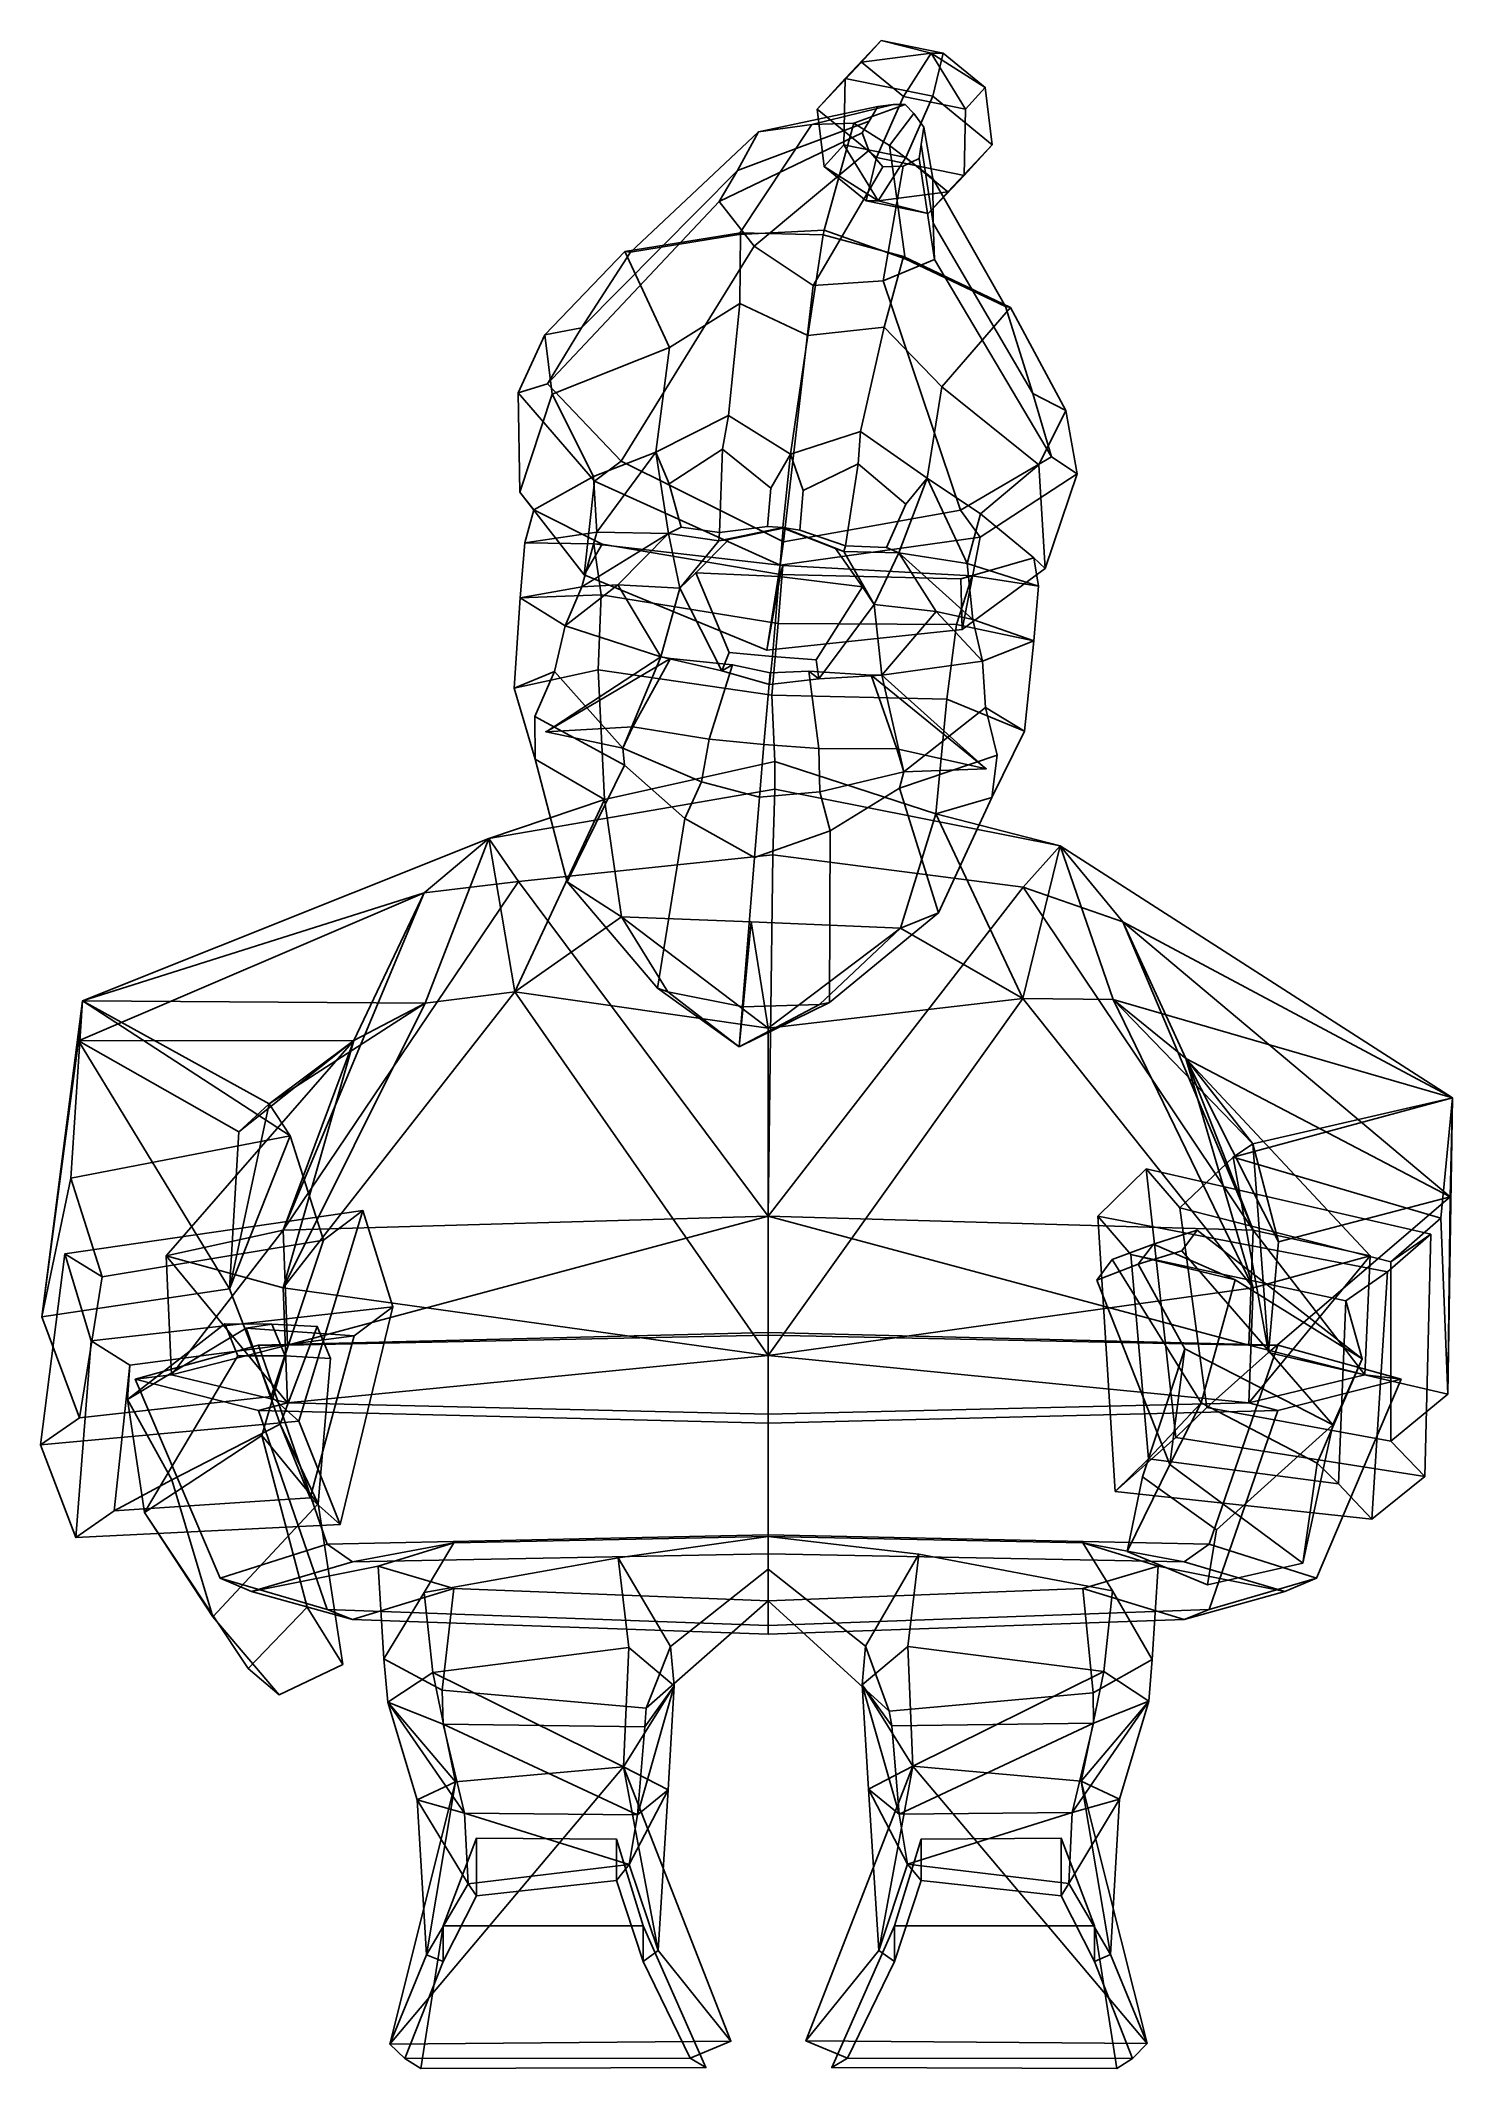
# Model space of a CAD drawing. Extents: x -173 to 159, y -153 to 325.
import ezdxf

# ---------------------------------------------------------------- set-up
doc = ezdxf.new("R2010")
doc.units = 0

msp = doc.modelspace()

# ---------------------------------------------------------------- linework, layer by layer
for p in [(-54.374901, 161.827789, 100.042206), (49.263512, 153.116516, 100.790459)]:
    msp.add_point(p)
for points in [[(9.485497, 308.453705, -40.156384), (19.931868, 319.507477, -35.688831), (24.601395, 324.616058, -48.915962), (16.089233, 315.678345, -58.862446)], [(24.601395, 324.616058, -48.915962), (39.181492, 321.652161, -53.337906), (36.708599, 311.486725, -65.115952), (16.089233, 315.678345, -58.862446)], [(19.931868, 319.507477, -35.688831), (36.337421, 321.630707, -37.501518), (24.601395, 324.616058, -48.915962)], [(29.842419, 311.434967, -26.883587), (36.337421, 321.630707, -37.501518), (19.931868, 319.507477, -35.688831)], [(36.337421, 321.630707, -37.501518), (39.181492, 321.652161, -53.337906), (24.601395, 324.616058, -48.915962)], [(29.842419, 311.434967, -26.883587), (44.422527, 308.471039, -31.305471), (36.337421, 321.630707, -37.501518)], [(36.337421, 321.630707, -37.501518), (49.092056, 313.57962, -44.532604), (39.181492, 321.652161, -53.337906)], [(44.422527, 308.471039, -31.305471), (49.092056, 313.57962, -44.532604), (36.337421, 321.630707, -37.501518)], [(49.092056, 313.57962, -44.532604), (50.724247, 300.070465, -52.663441), (36.708599, 311.486725, -65.115952), (39.181492, 321.652161, -53.337906)], [(23.501158, 297.037445, -27.703903), (29.842419, 311.434967, -26.883587), (19.931868, 319.507477, -35.688831), (9.485497, 308.453705, -40.156384)], [(9.485497, 308.453705, -40.156384), (16.089233, 315.678345, -58.862446), (15.78723, 300.053101, -61.514294), (11.117702, 294.944519, -48.287163)], [(15.78723, 300.053101, -61.514294), (16.089233, 315.678345, -58.862446), (36.708599, 311.486725, -65.115952), (30.367329, 297.089172, -65.936241)], [(23.501158, 297.037445, -27.703903), (44.120514, 292.845795, -33.957378), (44.422527, 308.471039, -31.305471), (29.842419, 311.434967, -26.883587)], [(40.277889, 289.016632, -57.130936), (30.367329, 297.089172, -65.936241), (36.708599, 311.486725, -65.115952), (50.724247, 300.070465, -52.663441)], [(44.120514, 292.845795, -33.957378), (50.724247, 300.070465, -52.663441), (49.092056, 313.57962, -44.532604), (44.422527, 308.471039, -31.305471)], [(23.780613, 309.108612, -36.413643), (21.75695, 305.641235, -38.494282), (-9.302335, 293.990875, 2.536036), (-4.299472, 303.13205, 12.212753)], [(27.441261, 309.585175, -34.924118), (23.780613, 309.108612, -36.413643), (-4.299472, 303.13205, 12.212753), (8.239504, 304.851074, 17.719517)], [(30.248783, 309.560852, -33.934704), (27.441261, 309.585175, -34.924118), (8.239504, 304.851074, 17.719517), (18.090923, 305.172852, 21.135895)], [(23.501158, 297.037445, -27.703903), (9.485497, 308.453705, -40.156384), (11.117702, 294.944519, -48.287163), (21.028255, 286.872009, -39.481918)], [(30.248783, 309.560852, -33.934704), (18.090923, 305.172852, 21.135895), (26.550991, 299.926117, 19.18401), (32.291958, 307.399261, -34.055935)], [(32.291958, 307.399261, -34.055935), (26.550991, 299.926117, 19.18401), (36.705872, 292.103485, 15.492225), (34.642891, 304.213623, -34.469501)], [(-45.985752, 256.915161, 39.862068), (-34.515591, 274.787201, 60.573441), (-4.299472, 303.13205, 12.212753), (-9.302335, 293.990875, 2.536036)], [(-34.515591, 274.787201, 60.573441), (-8.927516, 278.916626, 71.271515), (8.239504, 304.851074, 17.719517), (-4.299472, 303.13205, 12.212753)], [(21.75695, 305.641235, -38.494282), (20.051094, 302.877441, -40.185764), (-13.615255, 286.691833, -5.291801), (-9.302335, 293.990875, 2.536036)], [(20.051094, 302.877441, -40.185764), (21.687801, 298.686737, -41.247814), (-5.357701, 276.201996, -11.946091), (-13.615255, 286.691833, -5.291801)], [(11.143327, 279.988953, 77.818794), (18.090923, 305.172852, 21.135895), (8.239504, 304.851074, 17.719517), (-8.927516, 278.916626, 71.271515)], [(11.143327, 279.988953, 77.818794), (30.236143, 273.23587, 71.75946), (26.550991, 299.926117, 19.18401), (18.090923, 305.172852, 21.135895)], [(34.642891, 304.213623, -34.469501), (36.705872, 292.103485, 15.492225), (36.798279, 281.591919, 6.22301), (33.96896, 300.138031, -36.308563)], [(21.687801, 298.686737, -41.247814), (24.994909, 294.870087, -41.568779), (8.527251, 266.896912, -15.763485), (-5.357701, 276.201996, -11.946091)], [(11.117702, 294.944519, -48.287163), (15.78723, 300.053101, -61.514294), (23.872297, 286.893402, -55.31826)], [(23.872297, 286.893402, -55.31826), (15.78723, 300.053101, -61.514294), (30.367329, 297.089172, -65.936241)], [(23.501158, 297.037445, -27.703903), (21.028255, 286.872009, -39.481918), (35.60836, 283.908051, -43.903805), (44.120514, 292.845795, -33.957378)], [(23.872297, 286.893402, -55.31826), (30.367329, 297.089172, -65.936241), (40.277889, 289.016632, -57.130936)], [(33.498821, 296.817383, -37.778877), (37.150223, 273.038239, -1.231747), (25.020697, 268.031586, -9.516527), (29.73501, 295.060364, -39.807518)], [(53.850002, 261.969635, 61.6744), (36.705872, 292.103485, 15.492225), (26.550991, 299.926117, 19.18401), (30.236143, 273.23587, 71.75946)], [(33.96896, 300.138031, -36.308563), (36.798279, 281.591919, 6.22301), (37.150223, 273.038239, -1.231747), (33.498821, 296.817383, -37.778877)], [(44.120514, 292.845795, -33.957378), (35.60836, 283.908051, -43.903805), (40.277889, 289.016632, -57.130936), (50.724247, 300.070465, -52.663441)], [(-54.002396, 243.744812, 21.41995), (-45.985752, 256.915161, 39.862068), (-9.302335, 293.990875, 2.536036), (-13.615255, 286.691833, -5.291801)], [(29.73501, 295.060364, -39.807518), (25.020697, 268.031586, -9.516527), (8.527251, 266.896912, -15.763485), (24.994909, 294.870087, -41.568779)], [(21.028255, 286.872009, -39.481918), (11.117702, 294.944519, -48.287163), (23.872297, 286.893402, -55.31826)], [(60.272282, 241.502258, 41.185955), (36.798279, 281.591919, 6.22301), (36.705872, 292.103485, 15.492225), (53.850002, 261.969635, 61.6744)], [(-36.659306, 225.571991, 6.597259), (-54.002396, 243.744812, 21.41995), (-13.615255, 286.691833, -5.291801), (-5.357701, 276.201996, -11.946091)], [(21.028255, 286.872009, -39.481918), (23.872297, 286.893402, -55.31826), (35.60836, 283.908051, -43.903805)], [(35.60836, 283.908051, -43.903805), (23.872297, 286.893402, -55.31826), (40.277889, 289.016632, -57.130936)], [(-8.746457, 262.7164, 90.815811), (-8.544295, 279.313446, 76.657158), (-35.819221, 274.911774, 65.890724), (-25.278179, 252.335327, 85.011948)], [(-8.544295, 279.313446, 76.657158), (-8.927516, 278.916626, 71.271515), (-34.515591, 274.787201, 60.573441), (-35.819221, 274.911774, 65.890724)], [(10.921833, 278.871613, 82.588287), (11.143327, 279.988953, 77.818794), (-8.927516, 278.916626, 71.271515), (-8.544295, 279.313446, 76.657158)], [(7.281015, 255.164001, 98.800262), (10.921833, 278.871613, 82.588287), (-8.544295, 279.313446, 76.657158), (-8.746457, 262.7164, 90.815811)], [(7.281015, 255.164001, 98.800262), (25.281883, 257.10788, 91.697975), (29.850145, 273.744263, 77.135521), (10.921833, 278.871613, 82.588287)], [(10.921833, 278.871613, 82.588287), (29.850145, 273.744263, 77.135521), (30.236143, 273.23587, 71.75946), (11.143327, 279.988953, 77.818794)], [(64.664703, 226.531982, 22.898443), (37.150223, 273.038239, -1.231747), (36.798279, 281.591919, 6.22301), (60.272282, 241.502258, 41.185955)], [(-25.278179, 252.335327, 85.011948), (-35.819221, 274.911774, 65.890724), (-54.644569, 255.303528, 42.982529), (-52.938908, 241.339935, 71.767036)], [(-35.819221, 274.911774, 65.890724), (-34.515591, 274.787201, 60.573441), (-45.985752, 256.915161, 39.862068), (-54.644569, 255.303528, 42.982529)], [(1.554684, 206.583649, -7.17245), (-36.659306, 225.571991, 6.597259), (-5.357701, 276.201996, -11.946091), (8.527251, 266.896912, -15.763485)], [(43.240639, 213.982361, 7.592744), (25.020697, 268.031586, -9.516527), (37.150223, 273.038239, -1.231747), (64.664703, 226.531982, 22.898443)], [(25.281883, 257.10788, 91.697975), (38.884472, 243.028442, 85.811371), (55.005154, 261.737549, 67.022316), (29.850145, 273.744263, 77.135521)], [(29.850145, 273.744263, 77.135521), (55.005154, 261.737549, 67.022316), (53.850002, 261.969635, 61.6744), (30.236143, 273.23587, 71.75946)], [(1.554684, 206.583649, -7.17245), (8.527251, 266.896912, -15.763485), (25.020697, 268.031586, -9.516527), (43.240639, 213.982361, 7.592744)], [(-8.746457, 262.7164, 90.815811), (-25.278179, 252.335327, 85.011948), (-28.505424, 227.698242, 91.72226), (-11.427239, 236.308533, 102.001625)], [(7.281015, 255.164001, 98.800262), (-8.746457, 262.7164, 90.815811), (-11.427239, 236.308533, 102.001625), (3.230203, 227.214294, 105.571396)], [(38.884472, 243.028442, 85.811371), (61.73365, 224.706482, 73.195763), (68.037674, 237.50824, 44.511047), (55.005154, 261.737549, 67.022316)], [(55.005154, 261.737549, 67.022316), (68.037674, 237.50824, 44.511047), (60.272282, 241.502258, 41.185955), (53.850002, 261.969635, 61.6744)], [(-54.644569, 255.303528, 42.982529), (-45.985752, 256.915161, 39.862068), (-54.002396, 243.744812, 21.41995), (-60.934429, 241.62088, 21.45396)], [(-52.938908, 241.339935, 71.767036), (-54.644569, 255.303528, 42.982529), (-60.934429, 241.62088, 21.45396), (-60.545975, 218.235992, 42.404713)], [(7.281015, 255.164001, 98.800262), (3.230203, 227.214294, 105.571396), (19.695917, 232.534821, 102.405853), (25.281883, 257.10788, 91.697975)], [(25.281883, 257.10788, 91.697975), (19.695917, 232.534821, 102.405853), (35.432198, 221.548309, 92.250504), (38.884472, 243.028442, 85.811371)], [(-43.154488, 221.917664, 76.293961), (-28.505424, 227.698242, 91.72226), (-25.278179, 252.335327, 85.011948), (-52.938908, 241.339935, 71.767036)], [(-60.934429, 241.62088, 21.45396), (-54.002396, 243.744812, 21.41995), (-36.659306, 225.571991, 6.597259), (-42.919376, 220.857239, 5.729288)], [(-60.545975, 218.235992, 42.404713), (-60.934429, 241.62088, 21.45396), (-42.919376, 220.857239, 5.729288), (-45.423576, 198.805542, 22.611139)], [(-52.938908, 241.339935, 71.767036), (-60.545975, 218.235992, 42.404713), (-57.281174, 214.103119, 41.06036), (-43.154488, 221.917664, 76.293961)], [(47.945599, 213.15506, 77.046616), (61.73365, 224.706482, 73.195763), (38.884472, 243.028442, 85.811371), (35.432198, 221.548309, 92.250504)], [(68.037674, 237.50824, 44.511047), (70.704773, 222.526367, 23.094074), (64.664703, 226.531982, 22.898443), (60.272282, 241.502258, 41.185955)], [(-12.806762, 228.339844, 102.333115), (-11.427239, 236.308533, 102.001625), (-28.505424, 227.698242, 91.72226), (-25.405159, 220.191132, 93.181328)], [(-12.806762, 228.339844, 102.333115), (-1.405676, 219.149841, 104.754501), (3.230203, 227.214294, 105.571396), (-11.427239, 236.308533, 102.001625)], [(61.73365, 224.706482, 73.195763), (63.177998, 200.289612, 43.946205), (70.704773, 222.526367, 23.094074), (68.037674, 237.50824, 44.511047)], [(19.138714, 224.942383, 102.423149), (19.695917, 232.534821, 102.405853), (3.230203, 227.214294, 105.571396), (6.200613, 218.645172, 104.978828)], [(19.138714, 224.942383, 102.423149), (30.380831, 215.407288, 91.079521), (35.432198, 221.548309, 92.250504), (19.695917, 232.534821, 102.405853)], [(-42.444641, 208.785828, 78.103951), (-28.505424, 227.698242, 91.72226), (-43.154488, 221.917664, 76.293961)], [(-42.919376, 220.857239, 5.729288), (-36.659306, 225.571991, 6.597259), (1.554684, 206.583649, -7.17245), (0.777785, 201.081055, -8.878839)], [(-25.510201, 208.504333, 98.094666), (-28.505424, 227.698242, 91.72226), (-42.444641, 208.785828, 78.103951)], [(-22.528034, 210.008423, 96.960442), (-25.405159, 220.191132, 93.181328), (-28.505424, 227.698242, 91.72226), (-25.510201, 208.504333, 98.094666)], [(-13.549285, 208.755066, 102.179077), (-12.806762, 228.339844, 102.333115), (-25.405159, 220.191132, 93.181328), (-22.528034, 210.008423, 96.960442)], [(-1.405676, 219.149841, 104.754501), (-12.806762, 228.339844, 102.333115), (-13.549285, 208.755066, 102.179077), (-2.172122, 210.17041, 106.373093)], [(-2.172122, 210.17041, 106.373093), (1.379443, 209.898743, 109.612625), (3.230203, 227.214294, 105.571396), (-1.405676, 219.149841, 104.754501)], [(5.401605, 209.298157, 106.827766), (6.200613, 218.645172, 104.978828), (3.230203, 227.214294, 105.571396), (1.379443, 209.898743, 109.612625)], [(6.200613, 218.645172, 104.978828), (5.401605, 209.298157, 106.827766), (16.194624, 205.588745, 101.818512), (19.138714, 224.942383, 102.423149)], [(16.194624, 205.588745, 101.818512), (25.806831, 205.238647, 95.538712), (30.380831, 215.407288, 91.079521), (19.138714, 224.942383, 102.423149)], [(70.704773, 222.526367, 23.094074), (47.922657, 207.68045, 6.861103), (43.240639, 213.982361, 7.592744), (64.664703, 226.531982, 22.898443)], [(61.73365, 224.706482, 73.195763), (47.945599, 213.15506, 77.046616), (60.553616, 202.769043, 42.033897), (63.177998, 200.289612, 43.946205)], [(-43.154488, 221.917664, 76.293961), (-57.281174, 214.103119, 41.06036), (-59.363968, 206.294495, 41.990829), (-42.444641, 208.785828, 78.103951)], [(-45.423576, 198.805542, 22.611139), (-42.919376, 220.857239, 5.729288), (0.777785, 201.081055, -8.878839), (-2.331545, 181.011658, 7.031627)], [(25.806831, 205.238647, 95.538712), (28.690361, 203.948517, 98.485985), (35.432198, 221.548309, 92.250504), (30.380831, 215.407288, 91.079521)], [(28.690361, 203.948517, 98.485985), (44.850101, 201.448303, 78.7342), (35.432198, 221.548309, 92.250504)], [(44.850101, 201.448303, 78.7342), (47.945599, 213.15506, 77.046616), (35.432198, 221.548309, 92.250504)], [(63.177998, 200.289612, 43.946205), (43.646481, 185.885803, 23.720877), (47.922657, 207.68045, 6.861103), (70.704773, 222.526367, 23.094074)], [(-60.545975, 218.235992, 42.404713), (-45.423576, 198.805542, 22.611139), (-41.118465, 205.971466, 16.17), (-57.281174, 214.103119, 41.06036)], [(-59.363968, 206.294495, 41.990829), (-57.281174, 214.103119, 41.06036), (-41.118465, 205.971466, 16.17), (-43.128983, 206.059387, 12.111691)], [(-13.549285, 208.755066, 102.179077), (-13.700364, 206.768921, 104.553589), (1.379443, 209.898743, 109.612625), (-2.172122, 210.17041, 106.373093)], [(47.922657, 207.68045, 6.861103), (0.777785, 201.081055, -8.878839), (1.554684, 206.583649, -7.17245), (43.240639, 213.982361, 7.592744)], [(47.945599, 213.15506, 77.046616), (44.850101, 201.448303, 78.7342), (61.632214, 196.124207, 42.864399), (60.553616, 202.769043, 42.033897)], [(-42.444641, 208.785828, 78.103951), (-59.363968, 206.294495, 41.990829), (-60.494823, 193.383789, 45.286743), (-45.978951, 195.972473, 79.052811)], [(-60.494823, 193.383789, 45.286743), (-59.363968, 206.294495, 41.990829), (-43.128983, 206.059387, 12.111691), (-41.377239, 194.0896, 11.650637)], [(-45.978951, 195.972473, 79.052811), (-25.510201, 208.504333, 98.094666), (-42.444641, 208.785828, 78.103951)], [(-37.424267, 196.424042, 102.320549), (-25.510201, 208.504333, 98.094666), (-45.978951, 195.972473, 79.052811)], [(-45.423576, 198.805542, 22.611139), (-2.331545, 181.011658, 7.031627), (0.853563, 198.877075, -0.012152), (-41.118465, 205.971466, 16.17)], [(-43.128983, 206.059387, 12.111691), (-41.118465, 205.971466, 16.17), (0.853563, 198.877075, -0.012152), (1.437195, 200.948883, -2.582507)], [(-41.377239, 194.0896, 11.650637), (-43.128983, 206.059387, 12.111691), (1.437195, 200.948883, -2.582507), (0.270686, 187.297424, 0.05475)], [(-37.424267, 196.424042, 102.320549), (-22.831409, 195.610474, 105.436035), (-25.510201, 208.504333, 98.094666)], [(-13.549285, 208.755066, 102.179077), (-22.528034, 210.008423, 96.960442), (-25.510201, 208.504333, 98.094666), (-13.700364, 206.768921, 104.553589)], [(-22.831409, 195.610474, 105.436035), (-13.700364, 206.768921, 104.553589), (-25.510201, 208.504333, 98.094666)], [(-19.117773, 199.271576, 122.642532), (-11.346527, 207.079163, 120.770164), (-13.700364, 206.768921, 104.553589), (-22.831409, 195.610474, 105.436035)], [(0.526974, 198.353943, 129.194321), (1.520367, 209.732361, 124.071732), (-11.346527, 207.079163, 120.770164), (-19.117773, 199.271576, 122.642532)], [(1.520367, 209.732361, 124.071732), (1.379443, 209.898743, 109.612625), (-13.700364, 206.768921, 104.553589), (-11.346527, 207.079163, 120.770164)], [(43.646481, 185.885803, 23.720877), (-2.331545, 181.011658, 7.031627), (0.777785, 201.081055, -8.878839), (47.922657, 207.68045, 6.861103)], [(0.526974, 198.353943, 129.194321), (20.141171, 195.97168, 122.92598), (13.809855, 204.96463, 120.95179), (1.520367, 209.732361, 124.071732)], [(1.520367, 209.732361, 124.071732), (13.809855, 204.96463, 120.95179), (15.796213, 204.289612, 104.766548), (1.379443, 209.898743, 109.612625)], [(16.194624, 205.588745, 101.818512), (5.401605, 209.298157, 106.827766), (1.379443, 209.898743, 109.612625), (15.796213, 204.289612, 104.766548)], [(16.194624, 205.588745, 101.818512), (15.796213, 204.289612, 104.766548), (28.690361, 203.948517, 98.485985), (25.806831, 205.238647, 95.538712)], [(42.297466, 187.056396, 12.254753), (0.270686, 187.297424, 0.05475), (1.437195, 200.948883, -2.582507), (46.015842, 198.566345, 12.755301)], [(46.015842, 198.566345, 12.755301), (1.437195, 200.948883, -2.582507), (0.853563, 198.877075, -0.012152), (43.301067, 197.851471, 16.867464)], [(20.141171, 195.97168, 122.92598), (22.922968, 191.764587, 105.766373), (15.796213, 204.289612, 104.766548), (13.809855, 204.96463, 120.95179)], [(22.922968, 191.764587, 105.766373), (28.690361, 203.948517, 98.485985), (15.796213, 204.289612, 104.766548)], [(37.490044, 190.127136, 102.861412), (28.690361, 203.948517, 98.485985), (22.922968, 191.764587, 105.766373)], [(37.490044, 190.127136, 102.861412), (46.182053, 188.225952, 79.718193), (28.690361, 203.948517, 98.485985)], [(46.182053, 188.225952, 79.718193), (44.850101, 201.448303, 78.7342), (28.690361, 203.948517, 98.485985)], [(63.177998, 200.289612, 43.946205), (60.553616, 202.769043, 42.033897), (43.301067, 197.851471, 16.867464), (43.646481, 185.885803, 23.720877)], [(61.632214, 196.124207, 42.864399), (46.015842, 198.566345, 12.755301), (43.301067, 197.851471, 16.867464), (60.553616, 202.769043, 42.033897)], [(44.850101, 201.448303, 78.7342), (46.182053, 188.225952, 79.718193), (60.544769, 183.209839, 46.160629), (61.632214, 196.124207, 42.864399)], [(-45.978951, 195.972473, 79.052811), (-60.494823, 193.383789, 45.286743), (-49.834759, 186.726807, 79.288139)], [(-49.834759, 186.726807, 79.288139), (-37.424267, 196.424042, 102.320549), (-45.978951, 195.972473, 79.052811)], [(-27.297697, 179.494751, 100.645767), (-37.424267, 196.424042, 102.320549), (-49.834759, 186.726807, 79.288139)], [(-27.297697, 179.494751, 100.645767), (-22.831409, 195.610474, 105.436035), (-37.424267, 196.424042, 102.320549)], [(-11.218796, 180.44812, 119.405869), (-19.117773, 199.271576, 122.642532), (-22.831409, 195.610474, 105.436035), (-12.942622, 176.173309, 106.855934)], [(-1.024129, 179.517395, 124.7351), (0.526974, 198.353943, 129.194321), (-19.117773, 199.271576, 122.642532), (-11.218796, 180.44812, 119.405869)], [(43.646481, 185.885803, 23.720877), (43.301067, 197.851471, 16.867464), (0.853563, 198.877075, -0.012152), (-2.331545, 181.011658, 7.031627)], [(-1.024129, 179.517395, 124.7351), (9.258213, 178.726929, 119.553711), (20.141171, 195.97168, 122.92598), (0.526974, 198.353943, 129.194321)], [(9.258213, 178.726929, 119.553711), (9.909122, 174.252502, 107.02092), (22.922968, 191.764587, 105.766373), (20.141171, 195.97168, 122.92598)], [(60.544769, 183.209839, 46.160629), (42.297466, 187.056396, 12.254753), (46.015842, 198.566345, 12.755301), (61.632214, 196.124207, 42.864399)], [(-61.871983, 172.064697, 48.485641), (-60.494823, 193.383789, 45.286743), (-41.377239, 194.0896, 11.650637), (-42.099468, 176.414063, 16.090431)], [(-52.353645, 176.02533, 80.386696), (-49.834759, 186.726807, 79.288139), (-60.494823, 193.383789, 45.286743), (-61.871983, 172.064697, 48.485641)], [(-42.099468, 176.414063, 16.090431), (-41.377239, 194.0896, 11.650637), (0.270686, 187.297424, 0.05475), (-1.188693, 170.441467, 5.950058)], [(-12.942622, 176.173309, 106.855934), (-22.831409, 195.610474, 105.436035), (-27.297697, 179.494751, 100.645767)], [(9.909122, 174.252502, 107.02092), (24.704763, 175.123718, 101.021217), (22.922968, 191.764587, 105.766373)], [(24.704763, 175.123718, 101.021217), (37.490044, 190.127136, 102.861412), (22.922968, 191.764587, 105.766373)], [(-52.353645, 176.02533, 80.386696), (-36.299419, 157.968353, 108.827347), (-27.297697, 179.494751, 100.645767), (-49.834759, 186.726807, 79.288139)], [(39.995415, 169.513641, 16.683142), (-1.188693, 170.441467, 5.950058), (0.270686, 187.297424, 0.05475), (42.297466, 187.056396, 12.254753)], [(24.704763, 175.123718, 101.021217), (48.436687, 178.466644, 79.997643), (37.490044, 190.127136, 102.861412)], [(48.436687, 178.466644, 79.997643), (46.182053, 188.225952, 79.718193), (37.490044, 190.127136, 102.861412)], [(58.297997, 161.963867, 49.353245), (39.995415, 169.513641, 16.683142), (42.297466, 187.056396, 12.254753), (60.544769, 183.209839, 46.160629)], [(46.182053, 188.225952, 79.718193), (48.436687, 178.466644, 79.997643), (60.544769, 183.209839, 46.160629)], [(49.11792, 167.496185, 81.119301), (58.297997, 161.963867, 49.353245), (60.544769, 183.209839, 46.160629), (48.436687, 178.466644, 79.997643)], [(-25.059309, 179.08429, 114.732796), (-27.297697, 179.494751, 100.645767), (-54.374901, 161.827789, 100.042206)], [(-54.374901, 161.827789, 100.042206), (-27.297697, 179.494751, 100.645767), (-36.299419, 157.968353, 108.827347)], [(-33.943253, 162.98938, 118.518089), (-25.059309, 179.08429, 114.732796), (-54.374901, 161.827789, 100.042206)], [(-10.436012, 177.602936, 114.977577), (-25.059309, 179.08429, 114.732796), (-33.943253, 162.98938, 118.518089), (-15.978317, 160.03009, 127.471756)], [(-25.059309, 179.08429, 114.732796), (-10.436012, 177.602936, 114.977577), (-12.942622, 176.173309, 106.855934), (-27.297697, 179.494751, 100.645767)], [(-15.978317, 160.03009, 127.471756), (-3.05042, 158.798523, 128.263763), (-1.556813, 175.677979, 117.901611), (-10.436012, 177.602936, 114.977577)], [(-1.024129, 179.517395, 124.7351), (-11.218796, 180.44812, 119.405869), (-12.942622, 176.173309, 106.855934), (-1.75107, 172.952209, 113.073891)], [(-1.556813, 175.677979, 117.901611), (-1.75107, 172.952209, 113.073891), (-12.942622, 176.173309, 106.855934), (-10.436012, 177.602936, 114.977577)], [(-1.024129, 179.517395, 124.7351), (-1.75107, 172.952209, 113.073891), (9.909122, 174.252502, 107.02092), (9.258213, 178.726929, 119.553711)], [(49.11792, 167.496185, 81.119301), (48.436687, 178.466644, 79.997643), (24.704763, 175.123718, 101.021217), (29.868738, 152.406616, 109.305069)], [(-56.962307, 155.394165, 54.04179), (-61.871983, 172.064697, 48.485641), (-42.099468, 176.414063, 16.090431), (-40.573055, 145.874939, 27.902067)], [(-56.962307, 155.394165, 54.04179), (-57.010105, 165.431396, 84.478607), (-52.353645, 176.02533, 80.386696), (-61.871983, 172.064697, 48.485641)], [(-52.353645, 176.02533, 80.386696), (-57.010105, 165.431396, 84.478607), (-35.889503, 153.941406, 100.128876), (-36.299419, 157.968353, 108.827347)], [(-40.573055, 145.874939, 27.902067), (-42.099468, 176.414063, 16.090431), (-1.188693, 170.441467, 5.950058), (-0.479152, 154.797852, 5.160628)], [(9.911687, 157.853943, 127.658676), (7.56013, 176.090271, 115.107506), (-1.556813, 175.677979, 117.901611), (-3.05042, 158.798523, 128.263763)], [(-1.556813, 175.677979, 117.901611), (7.56013, 176.090271, 115.107506), (9.909122, 174.252502, 107.02092), (-1.75107, 172.952209, 113.073891)], [(7.56013, 176.090271, 115.107506), (9.911687, 157.853943, 127.658676), (28.24505, 157.762207, 118.967072), (22.227524, 175.109619, 115.074196)], [(22.227524, 175.109619, 115.074196), (24.704763, 175.123718, 101.021217), (9.909122, 174.252502, 107.02092), (7.56013, 176.090271, 115.107506)], [(22.227524, 175.109619, 115.074196), (49.263512, 153.116516, 100.790459), (24.704763, 175.123718, 101.021217)], [(28.24505, 157.762207, 118.967072), (49.263512, 153.116516, 100.790459), (22.227524, 175.109619, 115.074196)], [(49.263512, 153.116516, 100.790459), (29.868738, 152.406616, 109.305069), (24.704763, 175.123718, 101.021217)], [(37.406498, 142.48056, 28.44092), (-0.479152, 154.797852, 5.160628), (-1.188693, 170.441467, 5.950058), (39.995415, 169.513641, 16.683142)], [(49.11792, 167.496185, 81.119301), (29.868738, 152.406616, 109.305069), (28.917149, 148.49411, 100.596771), (51.881554, 156.278564, 85.264786)], [(50.595383, 146.353455, 54.818336), (37.406498, 142.48056, 28.44092), (39.995415, 169.513641, 16.683142), (58.297997, 161.963867, 49.353245)], [(50.595383, 146.353455, 54.818336), (58.297997, 161.963867, 49.353245), (49.11792, 167.496185, 81.119301), (51.881554, 156.278564, 85.264786)], [(-35.889503, 153.941406, 100.128876), (-57.010105, 165.431396, 84.478607), (-56.962307, 155.394165, 54.04179), (-49.412239, 126.484711, 72.57827)], [(-36.299419, 157.968353, 108.827347), (-33.943253, 162.98938, 118.518089), (-54.374901, 161.827789, 100.042206)], [(-15.978317, 160.03009, 127.471756), (-33.943253, 162.98938, 118.518089), (-36.299419, 157.968353, 108.827347), (-17.758127, 150.034119, 118.388252)], [(-21.698481, 141.390259, 121.186104), (-17.758127, 150.034119, 118.388252), (-36.299419, 157.968353, 108.827347), (-35.889503, 153.941406, 100.128876)], [(-3.05042, 158.798523, 128.263763), (-15.978317, 160.03009, 127.471756), (-17.758127, 150.034119, 118.388252), (-4.064447, 146.384949, 124.193214)], [(-3.05042, 158.798523, 128.263763), (-4.064447, 146.384949, 124.193214), (10.128041, 147.690186, 118.589584), (9.911687, 157.853943, 127.658676)], [(9.911687, 157.853943, 127.658676), (10.128041, 147.690186, 118.589584), (29.868738, 152.406616, 109.305069), (28.24505, 157.762207, 118.967072)], [(29.868738, 152.406616, 109.305069), (49.263512, 153.116516, 100.790459), (28.24505, 157.762207, 118.967072)], [(-0.51746, 148.316406, -4.831187), (-67.874657, 136.680725, -2.282494), (-40.573055, 145.874939, 27.902067), (-0.479152, 154.797852, 5.160628)], [(-49.412239, 126.484711, 72.57827), (-56.962307, 155.394165, 54.04179), (-40.573055, 145.874939, 27.902067), (-36.59679, 118.245819, 58.109665)], [(-28.14958, 101.416626, 106.600311), (-21.698481, 141.390259, 121.186104), (-35.889503, 153.941406, 100.128876), (-49.412239, 126.484711, 72.57827)], [(-0.479152, 154.797852, 5.160628), (37.406498, 142.48056, 28.44092), (66.701088, 134.944458, -2.75842), (-0.51746, 148.316406, -4.831187)], [(28.917149, 148.49411, 100.596771), (38.060665, 119.132202, 73.209808), (50.595383, 146.353455, 54.818336), (51.881554, 156.278564, 85.264786)], [(-0.51746, 148.316406, -4.831187), (-0.971125, 132.82666, -54.743366), (-60.891792, 126.503113, -47.154255), (-67.874657, 136.680725, -2.282494)], [(-5.285933, 132.211151, 128.364197), (-4.064447, 146.384949, 124.193214), (-17.758127, 150.034119, 118.388252), (-21.698481, 141.390259, 121.186104)], [(-0.51746, 148.316406, -4.831187), (66.701088, 134.944458, -2.75842), (57.985771, 125.220276, -46.951733), (-0.971125, 132.82666, -54.743366)], [(12.529744, 138.513245, 121.433228), (28.917149, 148.49411, 100.596771), (29.868738, 152.406616, 109.305069), (10.128041, 147.690186, 118.589584)], [(12.426349, 98.006027, 106.893265), (38.060665, 119.132202, 73.209808), (28.917149, 148.49411, 100.596771), (12.529744, 138.513245, 121.433228)], [(-67.874657, 136.680725, -2.282494), (-61.684658, 100.539185, 52.886448), (-40.573055, 145.874939, 27.902067)], [(-61.684658, 100.539185, 52.886448), (-36.59679, 118.245819, 58.109665), (-40.573055, 145.874939, 27.902067)], [(-5.285933, 132.211151, 128.364197), (12.529744, 138.513245, 121.433228), (10.128041, 147.690186, 118.589584), (-4.064447, 146.384949, 124.193214)], [(38.060665, 119.132202, 73.209808), (29.119768, 115.587799, 58.337975), (37.406498, 142.48056, 28.44092), (50.595383, 146.353455, 54.818336)], [(-8.913876, 87.561676, 111.04425), (-5.285933, 132.211151, 128.364197), (-21.698481, 141.390259, 121.186104), (-28.14958, 101.416626, 106.600311)], [(57.93222, 98.975342, 52.936092), (37.406498, 142.48056, 28.44092), (29.119768, 115.587799, 58.337975)], [(66.701088, 134.944458, -2.75842), (37.406498, 142.48056, 28.44092), (57.93222, 98.975342, 52.936092)], [(-82.862328, 97.877625, 31.586336), (-67.874657, 136.680725, -2.282494), (-163.566162, 98.423904, -27.519133)], [(-83.110542, 123.89917, -37.713314), (-163.566162, 98.423904, -27.519133), (-67.874657, 136.680725, -2.282494)], [(-83.110542, 123.89917, -37.713314), (-67.874657, 136.680725, -2.282494), (-60.891792, 126.503113, -47.154255)], [(-82.862328, 97.877625, 31.586336), (-61.684658, 100.539185, 52.886448), (-67.874657, 136.680725, -2.282494)], [(-8.913876, 87.561676, 111.04425), (12.426349, 98.006027, 106.893265), (12.529744, 138.513245, 121.433228), (-5.285933, 132.211151, 128.364197)], [(79.186371, 98.763763, 36.363789), (66.701088, 134.944458, -2.75842), (57.93222, 98.975342, 52.936092)], [(81.497581, 117.003143, -37.881752), (57.985771, 125.220276, -46.951733), (66.701088, 134.944458, -2.75842)], [(79.186371, 98.763763, 36.363789), (159.125565, 75.62236, -10.046842), (66.701088, 134.944458, -2.75842)], [(81.497581, 117.003143, -37.881752), (66.701088, 134.944458, -2.75842), (159.125565, 75.62236, -10.046842)], [(-2.041233, 47.749771, -106.168182), (-60.891792, 126.503113, -47.154255), (-0.971125, 132.82666, -54.743366)], [(-2.041233, 47.749771, -106.168182), (-0.971125, 132.82666, -54.743366), (57.985771, 125.220276, -46.951733)], [(-116.303307, 44.433853, -70.507957), (-60.891792, 126.503113, -47.154255), (-2.041233, 47.749771, -106.168182)], [(-116.303307, 44.433853, -70.507957), (-83.110542, 123.89917, -37.713314), (-60.891792, 126.503113, -47.154255)], [(-28.14958, 101.416626, 106.600311), (-49.412239, 126.484711, 72.57827), (-36.59679, 118.245819, 58.109665), (-25.681002, 100.540039, 90.71035)], [(112.22084, 44.433853, -70.507957), (-2.041233, 47.749771, -106.168182), (57.985771, 125.220276, -46.951733)], [(112.22084, 44.433853, -70.507957), (57.985771, 125.220276, -46.951733), (81.497581, 117.003143, -37.881752)], [(-83.110542, 123.89917, -37.713314), (-164.522049, 88.976242, -69.988075), (-163.566162, 98.423904, -27.519133)], [(-99.6101, 89.085449, -12.913767), (-164.522049, 88.976242, -69.988075), (-83.110542, 123.89917, -37.713314)], [(-116.303307, 44.433853, -70.507957), (-99.6101, 89.085449, -12.913767), (-83.110542, 123.89917, -37.713314)], [(-2.04123, 92.033386, 59.712524), (-36.59679, 118.245819, 58.109665), (-61.684658, 100.539185, 52.886448)], [(-25.681002, 100.540039, 90.71035), (-36.59679, 118.245819, 58.109665), (-6.088271, 117.072876, 63.251595), (-7.940793, 97.047302, 86.698463)], [(-6.088271, 117.072876, 63.251595), (-36.59679, 118.245819, 58.109665), (-2.04123, 92.033386, 59.712524)], [(10.074162, 97.534653, 90.968498), (-7.940793, 97.047302, 86.698463), (-6.088271, 117.072876, 63.251595), (29.119768, 115.587799, 58.337975)], [(-6.088271, 117.072876, 63.251595), (-2.04123, 92.033386, 59.712524), (29.119768, 115.587799, 58.337975)], [(-2.04123, 92.033386, 59.712524), (57.93222, 98.975342, 52.936092), (29.119768, 115.587799, 58.337975)], [(12.426349, 98.006027, 106.893265), (10.074162, 97.534653, 90.968498), (29.119768, 115.587799, 58.337975), (38.060665, 119.132202, 73.209808)], [(112.22084, 44.433853, -70.507957), (81.497581, 117.003143, -37.881752), (96.321983, 84.888458, -8.427807)], [(81.497581, 117.003143, -37.881752), (159.125565, 75.62236, -10.046842), (158.574982, 52.2686, -46.656448)], [(96.321983, 84.888458, -8.427807), (81.497581, 117.003143, -37.881752), (158.574982, 52.2686, -46.656448)], [(-2.041231, 14.86673, 122.515053), (-61.684658, 100.539185, 52.886448), (-116.303299, 30.869064, 89.421371)], [(-116.303299, 30.869064, 89.421371), (-61.684658, 100.539185, 52.886448), (-82.862328, 97.877625, 31.586336)], [(-2.041231, 14.86673, 122.515053), (-2.04123, 92.033386, 59.712524), (-61.684658, 100.539185, 52.886448)], [(-8.913876, 87.561676, 111.04425), (-28.14958, 101.416626, 106.600311), (-25.681002, 100.540039, 90.71035)], [(-8.913876, 87.561676, 111.04425), (-25.681002, 100.540039, 90.71035), (-7.940793, 97.047302, 86.698463)], [(-173.145981, 24.038544, -23.068949), (-166.290298, 56.677856, 5.486877), (-163.566162, 98.423904, -27.519133)], [(-173.145981, 24.038544, -23.068949), (-163.566162, 98.423904, -27.519133), (-164.522049, 88.976242, -69.988075)], [(-114.636528, 66.623718, -2.014603), (-163.566162, 98.423904, -27.519133), (-166.290298, 56.677856, 5.486877)], [(-82.862328, 97.877625, 31.586336), (-163.566162, 98.423904, -27.519133), (-119.566772, 74.151733, -11.122937)], [(-114.636528, 66.623718, -2.014603), (-119.566772, 74.151733, -11.122937), (-163.566162, 98.423904, -27.519133)], [(-99.6101, 89.085449, -12.913767), (-82.862328, 97.877625, 31.586336), (-119.566772, 74.151733, -11.122937)], [(-116.303299, 30.869064, 89.421371), (-82.862328, 97.877625, 31.586336), (-99.6101, 89.085449, -12.913767)], [(-8.913876, 87.561676, 111.04425), (10.074162, 97.534653, 90.968498), (12.426349, 98.006027, 106.893265)], [(-8.913876, 87.561676, 111.04425), (-7.940793, 97.047302, 86.698463), (10.074162, 97.534653, 90.968498)], [(-2.041231, 14.86673, 122.515053), (57.93222, 98.975342, 52.936092), (-2.04123, 92.033386, 59.712524)], [(-2.041231, 14.86673, 122.515053), (112.22084, 30.86908, 89.421379), (57.93222, 98.975342, 52.936092)], [(112.22084, 30.86908, 89.421379), (79.186371, 98.763763, 36.363789), (57.93222, 98.975342, 52.936092)], [(112.22084, 30.86908, 89.421379), (96.321983, 84.888458, -8.427807), (79.186371, 98.763763, 36.363789)], [(96.321983, 84.888458, -8.427807), (112.103653, 64.77771, 11.200163), (79.186371, 98.763763, 36.363789)], [(79.186371, 98.763763, 36.363789), (112.103653, 64.77771, 11.200163), (159.125565, 75.62236, -10.046842)], [(-128.944458, 30.594177, -31.333086), (-173.145981, 24.038544, -23.068949), (-164.522049, 88.976242, -69.988075)], [(-126.765976, 67.592255, -58.265472), (-164.522049, 88.976242, -69.988075), (-99.6101, 89.085449, -12.913767)], [(-128.944458, 30.594177, -31.333086), (-164.522049, 88.976242, -69.988075), (-126.765976, 67.592255, -58.265472)], [(-116.303299, 30.869064, 89.421371), (-99.6101, 89.085449, -12.913767), (-143.847076, 38.408966, 0.525644)], [(-143.847076, 38.408966, 0.525644), (-99.6101, 89.085449, -12.913767), (-116.303307, 44.433853, -70.507957)], [(-126.765976, 67.592255, -58.265472), (-99.6101, 89.085449, -12.913767), (-119.566772, 74.151733, -11.122937)], [(112.22084, 30.86908, 89.421379), (139.764603, 38.408966, 0.525647), (96.321983, 84.888458, -8.427807)], [(139.764603, 38.408966, 0.525647), (112.22084, 44.433853, -70.507957), (96.321983, 84.888458, -8.427807)], [(118.137657, 41.648071, -30.438921), (112.103653, 64.77771, 11.200163), (96.321983, 84.888458, -8.427807)], [(118.137657, 41.648071, -30.438921), (96.321983, 84.888458, -8.427807), (158.574982, 52.2686, -46.656448)], [(-128.944458, 30.594177, -31.333086), (-126.765976, 67.592255, -58.265472), (-119.566772, 74.151733, -11.122937)], [(-128.944458, 30.594177, -31.333086), (-119.566772, 74.151733, -11.122937), (-114.636528, 66.623718, -2.014603)], [(107.443787, 61.638672, 19.611542), (159.125565, 75.62236, -10.046842), (112.103653, 64.77771, 11.200163)], [(107.443787, 61.638672, 19.611542), (156.41011, 47.28067, 34.425362), (159.125565, 75.62236, -10.046842)], [(158.029938, 5.774307, 20.200134), (159.125565, 75.62236, -10.046842), (156.41011, 47.28067, 34.425362)], [(158.029938, 5.774307, 20.200134), (158.574982, 52.2686, -46.656448), (159.125565, 75.62236, -10.046842)], [(-166.290298, 56.677856, 5.486877), (-158.945251, 33.440918, 32.195324), (-106.763191, 42.047791, 23.257769), (-114.636528, 66.623718, -2.014603)], [(-114.636528, 66.623718, -2.014603), (-106.763191, 42.047791, 23.257769), (-119.140404, 5.240952, -7.425313), (-128.944458, 30.594177, -31.333086)], [(115.82354, 15.588531, 6.512687), (107.443787, 61.638672, 19.611542), (112.103653, 64.77771, 11.200163)], [(115.82354, 15.588531, 6.512687), (112.103653, 64.77771, 11.200163), (118.137657, 41.648071, -30.438921)], [(93.994774, -4.406723, 31.535248), (79.697487, -17.114487, 59.850536), (75.582924, 47.681885, 80.389496), (86.971115, 58.854126, 51.35931)], [(86.971115, 58.854126, 51.35931), (75.582924, 47.681885, 80.389496), (143.845856, 34.593079, 102.623924), (154.027847, 43.449188, 73.172951)], [(93.994774, -4.406723, 31.535248), (86.971115, 58.854126, 51.35931), (94.902626, 49.652985, 51.293072), (101.273102, 2.6866, 37.046474)], [(86.971115, 58.854126, 51.35931), (154.027847, 43.449188, 73.172951), (144.594193, 36.969772, 67.003204), (94.902626, 49.652985, 51.293072)], [(107.443787, 61.638672, 19.611542), (115.82354, 15.588531, 6.512687), (101.273102, 2.6866, 37.046474), (94.902626, 49.652985, 51.293072)], [(156.41011, 47.28067, 34.425362), (107.443787, 61.638672, 19.611542), (94.902626, 49.652985, 51.293072), (144.594193, 36.969772, 67.003204)], [(-164.264526, 0.196365, 2.566189), (-158.945251, 33.440918, 32.195324), (-166.290298, 56.677856, 5.486877), (-173.145981, 24.038544, -23.068949)], [(-97.53392, 49.072906, 26.869221), (-167.736908, 38.805267, 40.130898), (-161.516785, 18.31218, 64.437424), (-90.450706, 26.39798, 49.954647)], [(-97.53392, 49.072906, 26.869221), (-106.763191, 42.047791, 23.257769), (-158.945251, 33.440918, 32.195324), (-167.736908, 38.805267, 40.130898)], [(-112.62011, -0.546921, -15.018018), (-119.140404, 5.240952, -7.425313), (-106.763191, 42.047791, 23.257769), (-97.53392, 49.072906, 26.869221)], [(-112.62011, -0.546921, -15.018018), (-97.53392, 49.072906, 26.869221), (-90.450706, 26.39798, 49.954647), (-102.852081, -24.879562, 6.894599)], [(115.82354, 15.588531, 6.512687), (118.137657, 41.648071, -30.438921), (158.574982, 52.2686, -46.656448)], [(115.82354, 15.588531, 6.512687), (158.574982, 52.2686, -46.656448), (158.029938, 5.774307, 20.200134)], [(-142.590302, 10.325027, 3.679537), (-143.847076, 38.408966, 0.525644), (-116.303307, 44.433853, -70.507957)], [(-142.590302, 10.325027, 3.679537), (-116.303307, 44.433853, -70.507957), (-115.283997, 17.306412, -78.63134)], [(-115.283997, 17.306412, -78.63134), (-116.303307, 44.433853, -70.507957), (-2.041233, 47.749771, -106.168182)], [(-115.283997, 17.306412, -78.63134), (-2.041233, 47.749771, -106.168182), (-2.014903, 19.658966, -109.827545)], [(111.201523, 17.306412, -78.631332), (-2.014903, 19.658966, -109.827545), (-2.041233, 47.749771, -106.168182)], [(111.201523, 17.306412, -78.631332), (-2.041233, 47.749771, -106.168182), (112.22084, 44.433853, -70.507957)], [(79.697487, -17.114487, 59.850536), (87.569443, -9.464508, 65.803398), (83.403084, 38.662781, 80.343124), (75.582924, 47.681885, 80.389496)], [(75.582924, 47.681885, 80.389496), (83.403084, 38.662781, 80.343124), (134.018906, 27.74144, 96.160362), (143.845856, 34.593079, 102.623924)], [(85.067284, 36.37709, 126.717216), (95.379509, 39.511414, 130.339935), (98.982353, 44.381653, 118.904816), (88.724525, 41.144318, 115.234695)], [(88.724525, 41.144318, 115.234695), (98.982353, 44.381653, 118.904816), (137.883148, 14.116806, 77.81057), (107.949471, 32.718307, 77.737885)], [(95.379509, 39.511414, 130.339935), (130.936508, -1.430847, 106.466133), (137.883148, 14.116806, 77.81057), (98.982353, 44.381653, 118.904816)], [(138.507843, 10.325027, 3.67954), (111.201523, 17.306412, -78.631332), (112.22084, 44.433853, -70.507957)], [(138.507843, 10.325027, 3.67954), (112.22084, 44.433853, -70.507957), (139.764603, 38.408966, 0.525647)], [(140.151184, -23.62352, 81.140778), (152.59433, -13.616302, 52.122864), (154.027847, 43.449188, 73.172951), (143.845856, 34.593079, 102.623924)], [(144.617188, -5.248856, 51.871521), (158.029938, 5.774307, 20.200134), (156.41011, 47.28067, 34.425362), (144.594193, 36.969772, 67.003204)], [(152.59433, -13.616302, 52.122864), (144.617188, -5.248856, 51.871521), (144.594193, 36.969772, 67.003204), (154.027847, 43.449188, 73.172951)], [(-165.132278, -27.957809, 23.080839), (-161.516785, 18.31218, 64.437424), (-167.736908, 38.805267, 40.130898), (-173.435684, -6.170959, -0.443664)], [(-173.435684, -6.170959, -0.443664), (-167.736908, 38.805267, 40.130898), (-158.945251, 33.440918, 32.195324), (-164.264526, 0.196365, 2.566189)], [(-115.283989, 3.711075, 81.658249), (-143.847076, 38.408966, 0.525644), (-142.590302, 10.325027, 3.679537)], [(-115.283989, 3.711075, 81.658249), (-116.303299, 30.869064, 89.421371), (-143.847076, 38.408966, 0.525644)], [(75.395584, 32.655075, 123.077797), (85.067284, 36.37709, 126.717216), (88.724525, 41.144318, 115.234695), (79.013992, 37.530121, 111.60479)], [(79.013992, 37.530121, 111.60479), (88.724525, 41.144318, 115.234695), (107.949471, 32.718307, 77.737885), (99.971558, 3.773682, 64.613495)], [(99.971558, 3.773682, 64.613495), (107.949471, 32.718307, 77.737885), (83.403084, 38.662781, 80.343124), (87.569443, -9.464508, 65.803398)], [(107.949471, 32.718307, 77.737885), (137.883148, 14.116806, 77.81057), (134.018906, 27.74144, 96.160362), (83.403084, 38.662781, 80.343124)], [(85.067284, 36.37709, 126.717216), (96.126915, 16.490494, 121.292328), (130.936508, -1.430847, 106.466133), (95.379509, 39.511414, 130.339935)], [(111.201523, 3.711075, 81.658249), (139.764603, 38.408966, 0.525647), (112.22084, 30.86908, 89.421379)], [(111.201523, 3.711075, 81.658249), (138.507843, 10.325027, 3.67954), (139.764603, 38.408966, 0.525647)], [(75.395584, 32.655075, 123.077797), (79.013992, 37.530121, 111.60479), (99.971558, 3.773682, 64.613495), (92.551689, -10.811279, 93.640854)], [(75.395584, 32.655075, 123.077797), (92.551689, -10.811279, 93.640854), (96.126915, 16.490494, 121.292328), (85.067284, 36.37709, 126.717216)], [(140.151184, -23.62352, 81.140778), (143.845856, 34.593079, 102.623924), (134.018906, 27.74144, 96.160362), (132.318436, -15.356461, 80.912277)], [(-128.944458, 30.594177, -31.333086), (-119.140404, 5.240952, -7.425313), (-164.264526, 0.196365, 2.566189), (-173.145981, 24.038544, -23.068949)], [(-115.283989, 3.711075, 81.658249), (-2.041231, 14.86673, 122.515053), (-116.303299, 30.869064, 89.421371)], [(111.201523, 3.711075, 81.658249), (112.22084, 30.86908, 89.421379), (-2.041231, 14.86673, 122.515053)], [(-90.450706, 26.39798, 49.954647), (-161.516785, 18.31218, 64.437424), (-152.371414, 12.643799, 56.099361), (-99.543777, 19.513123, 46.430988)], [(-102.852081, -24.879562, 6.894599), (-90.450706, 26.39798, 49.954647), (-99.543777, 19.513123, 46.430988), (-109.906921, -18.636871, 15.09119)], [(127.26255, -10.454193, 65.60112), (132.318436, -15.356461, 80.912277), (134.018906, 27.74144, 96.160362), (137.883148, 14.116806, 77.81057)], [(-118.934387, 22.267136, 90.449501), (-125.030548, 21.363129, 44.147152), (-152.986969, 4.531097, 38.576744), (-130.045486, 22.320755, 92.839821)], [(-126.949265, 14.79483, 102.901428), (-130.045486, 22.320755, 92.839821), (-152.986969, 4.531097, 38.576744), (-148.92746, -22.063095, 62.048275)], [(-125.030548, 21.363129, 44.147152), (-99.543777, 19.513123, 46.430988), (-152.371414, 12.643799, 56.099361), (-152.986969, 4.531097, 38.576744)], [(-115.815086, 14.831818, 100.595238), (-118.934387, 22.267136, 90.449501), (-130.045486, 22.320755, 92.839821), (-126.949265, 14.79483, 102.901428)], [(-108.27169, 21.753311, 87.885132), (-117.011124, -1.242233, 24.917334), (-125.030548, 21.363129, 44.147152), (-118.934387, 22.267136, 90.449501)], [(-117.011124, -1.242233, 24.917334), (-109.906921, -18.636871, 15.09119), (-99.543777, 19.513123, 46.430988), (-125.030548, 21.363129, 44.147152)], [(-105.933624, -29.558853, -86.19825), (-122.114365, 17.313705, -90.642998), (-2.040832, 20.337952, -125.964539), (-2.041235, -27.361862, -121.442322)], [(-122.114365, 17.313705, -90.642998), (-115.283997, 17.306412, -78.63134), (-2.014903, 19.658966, -109.827545), (-2.040832, 20.337952, -125.964539)], [(-105.164268, 14.213638, 97.983971), (-108.27169, 21.753311, 87.885132), (-118.934387, 22.267136, 90.449501), (-115.815086, 14.831818, 100.595238)], [(-105.164268, 14.213638, 97.983971), (-108.085358, -20.00296, 54.730286), (-117.011124, -1.242233, 24.917334), (-108.27169, 21.753311, 87.885132)], [(101.851158, -29.558846, -86.19825), (-2.041235, -27.361862, -121.442322), (-2.040832, 20.337952, -125.964539), (118.031891, 17.313721, -90.642998)], [(118.031891, 17.313721, -90.642998), (-2.040832, 20.337952, -125.964539), (-2.014903, 19.658966, -109.827545), (111.201523, 17.306412, -78.631332)], [(-165.132278, -27.957809, 23.080839), (-156.120728, -21.665512, 26.072042), (-152.371414, 12.643799, 56.099361), (-161.516785, 18.31218, 64.437424)], [(-131.163101, -37.567245, 8.220984), (-151.128265, 9.305313, 3.776232), (-122.114365, 17.313705, -90.642998), (-105.933624, -29.558853, -86.19825)], [(-122.114365, 17.313705, -90.642998), (-151.128265, 9.305313, 3.776232), (-142.590302, 10.325027, 3.679537), (-115.283997, 17.306412, -78.63134)], [(-115.815086, 14.831818, 100.595238), (-126.949265, 14.79483, 102.901428), (-148.92746, -22.063095, 62.048275), (-121.29409, -3.932571, 87.746101)], [(-105.164268, 14.213638, 97.983971), (-115.815086, 14.831818, 100.595238), (-121.29409, -3.932571, 87.746101), (-108.085358, -20.00296, 54.730286)], [(-115.283989, 3.711075, 81.658249), (-2.041232, 1.106903, 112.910271), (-2.041231, 14.86673, 122.515053)], [(111.201523, 3.711075, 81.658249), (-2.041231, 14.86673, 122.515053), (-2.041232, 1.106903, 112.910271)], [(82.511261, -31.241821, 158.760437), (86.136436, -13.646927, 165.934158), (96.126915, 16.490494, 121.292328), (92.551689, -10.811279, 93.640854)], [(86.136436, -13.646927, 165.934158), (103.581909, -26.169144, 164.865906), (130.936508, -1.430847, 106.466133), (96.126915, 16.490494, 121.292328)], [(115.82354, 15.588531, 6.512687), (158.029938, 5.774307, 20.200134), (144.617188, -5.248856, 51.871521), (101.273102, 2.6866, 37.046474)], [(127.080635, -37.56723, 8.220986), (101.851158, -29.558846, -86.19825), (118.031891, 17.313721, -90.642998), (147.045807, 9.305328, 3.776235)], [(118.031891, 17.313721, -90.642998), (111.201523, 17.306412, -78.631332), (138.507843, 10.325027, 3.67954), (147.045807, 9.305328, 3.776235)], [(-142.541763, -14.364777, 21.381094), (-152.986969, 4.531097, 38.576744), (-152.371414, 12.643799, 56.099361), (-156.120728, -21.665512, 26.072042)], [(-151.128265, 9.305313, 3.776232), (-122.114365, 1.950974, 90.48423), (-115.283989, 3.711075, 81.658249), (-142.590302, 10.325027, 3.679537)], [(147.045807, 9.305328, 3.776235), (138.507843, 10.325027, 3.67954), (111.201523, 3.711075, 81.658249), (118.031898, 1.950974, 90.48423)], [(123.881721, -34.017509, 92.050735), (127.26255, -10.454193, 65.60112), (137.883148, 14.116806, 77.81057), (130.936508, -1.430847, 106.466133)], [(-112.62011, -0.546921, -15.018018), (-173.435684, -6.170959, -0.443664), (-164.264526, 0.196365, 2.566189), (-119.140404, 5.240952, -7.425313)], [(-122.114365, 1.950974, 90.48423), (-151.128265, 9.305313, 3.776232), (-131.163101, -37.567245, 8.220984), (-105.933617, -44.921585, 94.928978)], [(118.031898, 1.950974, 90.48423), (101.851158, -44.921577, 94.928978), (127.080635, -37.56723, 8.220986), (147.045807, 9.305328, 3.776235)], [(-132.881378, -46.637558, 40.645401), (-148.92746, -22.063095, 62.048275), (-152.986969, 4.531097, 38.576744), (-142.541763, -14.364777, 21.381094)], [(-2.041231, -1.00679, 125.800438), (-2.041232, 1.106903, 112.910271), (-115.283989, 3.711075, 81.658249), (-122.114365, 1.950974, 90.48423)], [(-2.041233, -48.716064, 130.324539), (-2.041231, -1.00679, 125.800438), (-122.114365, 1.950974, 90.48423), (-105.933617, -44.921585, 94.928978)], [(-2.041233, -48.716064, 130.324539), (101.851158, -44.921577, 94.928978), (118.031898, 1.950974, 90.48423), (-2.041231, -1.00679, 125.800438)], [(-2.041231, -1.00679, 125.800438), (118.031898, 1.950974, 90.48423), (111.201523, 3.711075, 81.658249), (-2.041232, 1.106903, 112.910271)], [(99.971558, 3.773682, 64.613495), (87.569443, -9.464508, 65.803398), (132.318436, -15.356461, 80.912277), (127.26255, -10.454193, 65.60112)], [(92.551689, -10.811279, 93.640854), (99.971558, 3.773682, 64.613495), (127.26255, -10.454193, 65.60112), (123.881721, -34.017509, 92.050735)], [(93.994774, -4.406723, 31.535248), (101.273102, 2.6866, 37.046474), (144.617188, -5.248856, 51.871521), (152.59433, -13.616302, 52.122864)], [(-112.62011, -0.546921, -15.018018), (-102.852081, -24.879562, 6.894599), (-165.132278, -27.957809, 23.080839), (-173.435684, -6.170959, -0.443664)], [(-117.011124, -1.242233, 24.917334), (-142.541763, -14.364777, 21.381094), (-156.120728, -21.665512, 26.072042), (-109.906921, -18.636871, 15.09119)], [(-110.626213, -44.399109, 123.09613), (-121.29409, -3.932571, 87.746101), (-148.92746, -22.063095, 62.048275), (-124.499992, -58.799591, 115.194473)], [(-108.085358, -20.00296, 54.730286), (-132.881378, -46.637558, 40.645401), (-142.541763, -14.364777, 21.381094), (-117.011124, -1.242233, 24.917334)], [(-102.218987, -57.893188, 112.07737), (-108.085358, -20.00296, 54.730286), (-121.29409, -3.932571, 87.746101), (-110.626213, -44.399109, 123.09613)], [(93.994774, -4.406723, 31.535248), (152.59433, -13.616302, 52.122864), (140.151184, -23.62352, 81.140778), (79.697487, -17.114487, 59.850536)], [(101.417709, -39.155403, 147.481201), (123.881721, -34.017509, 92.050735), (130.936508, -1.430847, 106.466133), (103.581909, -26.169144, 164.865906)], [(79.697487, -17.114487, 59.850536), (140.151184, -23.62352, 81.140778), (132.318436, -15.356461, 80.912277), (87.569443, -9.464508, 65.803398)], [(82.511261, -31.241821, 158.760437), (92.551689, -10.811279, 93.640854), (123.881721, -34.017509, 92.050735), (101.417709, -39.155403, 147.481201)], [(82.511261, -31.241821, 158.760437), (101.417709, -39.155403, 147.481201), (103.581909, -26.169144, 164.865906), (86.136436, -13.646927, 165.934158)], [(-102.852081, -24.879562, 6.894599), (-109.906921, -18.636871, 15.09119), (-156.120728, -21.665512, 26.072042), (-165.132278, -27.957809, 23.080839)], [(-117.220741, -65.022652, 95.6026), (-124.499992, -58.799591, 115.194473), (-148.92746, -22.063095, 62.048275), (-132.881378, -46.637558, 40.645401)], [(-102.218987, -57.893188, 112.07737), (-117.220741, -65.022652, 95.6026), (-132.881378, -46.637558, 40.645401), (-108.085358, -20.00296, 54.730286)], [(-105.933624, -29.558853, -86.19825), (-2.041235, -27.361862, -121.442322), (-2.041235, -31.853836, -104.974724), (-99.994171, -33.678986, -73.796577)], [(-99.994171, -33.678986, -73.796577), (-2.041235, -31.853836, -104.974724), (-2.041235, -27.717041, -83.568909), (-76.124023, -29.223083, -56.765015)], [(-76.124023, -29.223083, -56.765015), (-2.041235, -27.717041, -83.568909), (-37.382973, -32.729599, -59.788494), (-83.094284, -40.94165, -35.297173)], [(-2.041235, -27.717041, -83.568909), (-2.041234, -35.452652, 7.634281), (-25.058044, -53.649277, 5.570057), (-37.382973, -32.729599, -59.788494)], [(101.851158, -29.558846, -86.19825), (95.911697, -33.678986, -73.796577), (-2.041235, -31.853836, -104.974724), (-2.041235, -27.361862, -121.442322)], [(72.041557, -29.223076, -56.765011), (79.070351, -40.519783, -35.496593), (33.434284, -31.907524, -60.077267), (-2.041235, -27.717041, -83.568909)], [(95.911697, -33.678986, -73.796577), (72.041557, -29.223076, -56.765011), (-2.041235, -27.717041, -83.568909), (-2.041235, -31.853836, -104.974724)], [(20.899828, -53.605911, 5.150943), (-2.041234, -35.452652, 7.634281), (-2.041235, -27.717041, -83.568909), (33.434284, -31.907524, -60.077267)], [(-131.163101, -37.567245, 8.220984), (-105.933624, -29.558853, -86.19825), (-99.994171, -33.678986, -73.796577), (-123.7388, -40.660378, 8.514295)], [(-123.7388, -40.660378, 8.514295), (-99.994171, -33.678986, -73.796577), (-76.124023, -29.223083, -56.765015), (-93.9011, -34.712051, 7.950238)], [(-93.9011, -34.712051, 7.950238), (-76.124023, -29.223083, -56.765015), (-83.094284, -40.94165, -35.297173), (-92.572372, -56.554337, 8.168087)], [(-81.075714, -59.80468, -15.316674), (-83.094284, -40.94165, -35.297173), (-37.382973, -32.729599, -59.788494), (-34.908524, -53.843475, -27.432089)], [(-24.165665, -62.884567, 0.445902), (-34.908524, -53.843475, -27.432089), (-37.382973, -32.729599, -59.788494), (-25.058044, -53.649277, 5.570057)], [(20.108797, -62.661713, 0.257205), (20.899828, -53.605911, 5.150943), (33.434284, -31.907524, -60.077267), (30.840019, -53.624405, -27.625877)], [(77.013069, -59.567207, -15.524006), (30.840019, -53.624405, -27.625877), (33.434284, -31.907524, -60.077267), (79.070351, -40.519783, -35.496593)], [(89.818642, -34.712051, 7.95024), (88.405617, -56.686127, 7.905619), (79.070351, -40.519783, -35.496593), (72.041557, -29.223076, -56.765011)], [(119.656326, -40.66037, 8.514297), (89.818642, -34.712051, 7.95024), (72.041557, -29.223076, -56.765011), (95.911697, -33.678986, -73.796577)], [(127.080635, -37.56723, 8.220986), (119.656326, -40.66037, 8.514297), (95.911697, -33.678986, -73.796577), (101.851158, -29.558846, -86.19825)], [(-105.933617, -44.921585, 94.928978), (-131.163101, -37.567245, 8.220984), (-123.7388, -40.660378, 8.514295), (-99.994171, -47.274323, 86.493004)], [(-99.994171, -47.274323, 86.493004), (-123.7388, -40.660378, 8.514295), (-93.9011, -34.712051, 7.950238), (-76.124023, -39.965866, 69.892914)], [(-76.124023, -39.965866, 69.892914), (-93.9011, -34.712051, 7.950238), (-92.572372, -56.554337, 8.168087), (-78.806709, -63.9534, 48.972088)], [(-2.041234, -35.452652, 7.634281), (-2.041233, -42.890213, 95.323456), (-30.786697, -68.132301, 69.856522), (-25.058044, -53.649277, 5.570057)], [(20.899828, -53.605911, 5.150943), (26.441874, -68.90239, 69.456955), (-2.041233, -42.890213, 95.323456), (-2.041234, -35.452652, 7.634281)], [(72.041557, -39.965866, 69.892914), (74.525284, -64.566444, 48.700649), (88.405617, -56.686127, 7.905619), (89.818642, -34.712051, 7.95024)], [(95.911697, -47.274323, 86.493011), (72.041557, -39.965866, 69.892914), (89.818642, -34.712051, 7.95024), (119.656326, -40.66037, 8.514297)], [(101.851158, -44.921577, 94.928978), (95.911697, -47.274323, 86.493011), (119.656326, -40.66037, 8.514297), (127.080635, -37.56723, 8.220986)], [(-2.041233, -50.751358, 117.827805), (-99.994171, -47.274323, 86.493004), (-76.124023, -39.965866, 69.892914), (-2.041233, -42.890213, 95.323456)], [(-91.627213, -66.75798, 3.909941), (-92.572372, -56.554337, 8.168087), (-83.094284, -40.94165, -35.297173), (-81.075714, -59.80468, -15.316674)], [(-2.041233, -42.890213, 95.323456), (-76.124023, -39.965866, 69.892914), (-78.806709, -63.9534, 48.972088), (-30.786697, -68.132301, 69.856522)], [(-2.041233, -42.890213, 95.323456), (26.441874, -68.90239, 69.456955), (74.525284, -64.566444, 48.700649), (72.041557, -39.965866, 69.892914)], [(-2.041233, -50.751358, 117.827805), (-2.041233, -42.890213, 95.323456), (72.041557, -39.965866, 69.892914), (95.911697, -47.274323, 86.493011)], [(87.572861, -66.511978, 3.700551), (77.013069, -59.567207, -15.524006), (79.070351, -40.519783, -35.496593), (88.405617, -56.686127, 7.905619)], [(-102.218987, -57.893188, 112.07737), (-110.626213, -44.399109, 123.09613), (-124.499992, -58.799591, 115.194473), (-117.220741, -65.022652, 95.6026)], [(-2.041233, -48.716064, 130.324539), (-105.933617, -44.921585, 94.928978), (-99.994171, -47.274323, 86.493004), (-2.041233, -50.751358, 117.827805)], [(-2.041233, -48.716064, 130.324539), (-2.041233, -50.751358, 117.827805), (95.911697, -47.274323, 86.493011), (101.851158, -44.921577, 94.928978)], [(-78.617508, -71.95945, 20.752111), (-78.806709, -63.9534, 48.972088), (-92.572372, -56.554337, 8.168087), (-91.627213, -66.75798, 3.909941)], [(-36.091637, -81.968559, -13.990828), (-81.075714, -59.80468, -15.316674), (-34.908524, -53.843475, -27.432089)], [(-36.091637, -81.968559, -13.990828), (-34.908524, -53.843475, -27.432089), (-24.165665, -62.884567, 0.445902)], [(-31.126661, -72.543121, 28.05835), (-24.165665, -62.884567, 0.445902), (-25.058044, -53.649277, 5.570057), (-30.786697, -68.132301, 69.856522)], [(27.081596, -72.310722, 27.86924), (26.441874, -68.90239, 69.456955), (20.899828, -53.605911, 5.150943), (20.108797, -62.661713, 0.257205)], [(32.035431, -81.810379, -14.182358), (20.108797, -62.661713, 0.257205), (30.840019, -53.624405, -27.625877)], [(32.035431, -81.810379, -14.182358), (30.840019, -53.624405, -27.625877), (77.013069, -59.567207, -15.524006)], [(74.570099, -71.71331, 20.547817), (87.572861, -66.511978, 3.700551), (88.405617, -56.686127, 7.905619), (74.525284, -64.566444, 48.700649)], [(-75.697395, -85.547005, -2.890266), (-91.627213, -66.75798, 3.909941), (-81.075714, -59.80468, -15.316674)], [(-75.697395, -85.547005, -2.890266), (-81.075714, -59.80468, -15.316674), (-36.091637, -81.968559, -13.990828)], [(71.645714, -85.377113, -3.093705), (32.035431, -81.810379, -14.182358), (77.013069, -59.567207, -15.524006)], [(71.645714, -85.377113, -3.093705), (77.013069, -59.567207, -15.524006), (87.572861, -66.511978, 3.700551)], [(-73.595848, -92.901077, 30.469475), (-78.617508, -71.95945, 20.752111), (-91.627213, -66.75798, 3.909941)], [(-73.595848, -92.901077, 30.469475), (-91.627213, -66.75798, 3.909941), (-84.752533, -89.746864, 14.865813)], [(-84.752533, -89.746864, 14.865813), (-91.627213, -66.75798, 3.909941), (-75.697395, -85.547005, -2.890266)], [(-31.126661, -72.543121, 28.05835), (-30.786697, -68.132301, 69.856522), (-78.806709, -63.9534, 48.972088), (-78.617508, -71.95945, 20.752111)], [(-25.606558, -87.393318, 11.74579), (-36.091637, -81.968559, -13.990828), (-24.165665, -62.884567, 0.445902)], [(-32.858482, -93.282509, 37.331848), (-25.606558, -87.393318, 11.74579), (-24.165665, -62.884567, 0.445902)], [(-32.858482, -93.282509, 37.331848), (-24.165665, -62.884567, 0.445902), (-31.126661, -72.543121, 28.05835)], [(28.821276, -93.126266, 37.143436), (27.081596, -72.310722, 27.86924), (20.108797, -62.661713, 0.257205)], [(28.821276, -93.126266, 37.143436), (20.108797, -62.661713, 0.257205), (21.559784, -87.238785, 11.558593)], [(21.559784, -87.238785, 11.558593), (20.108797, -62.661713, 0.257205), (32.035431, -81.810379, -14.182358)], [(27.081596, -72.310722, 27.86924), (74.570099, -71.71331, 20.547817), (74.525284, -64.566444, 48.700649), (26.441874, -68.90239, 69.456955)], [(69.556511, -92.732445, 30.268064), (87.572861, -66.511978, 3.700551), (74.570099, -71.71331, 20.547817)], [(69.556511, -92.732445, 30.268064), (80.707527, -89.574577, 14.660277), (87.572861, -66.511978, 3.700551)], [(80.707527, -89.574577, 14.660277), (71.645714, -85.377113, -3.093705), (87.572861, -66.511978, 3.700551)], [(-32.858482, -93.282509, 37.331848), (-31.126661, -72.543121, 28.05835), (-78.617508, -71.95945, 20.752111)], [(-32.858482, -93.282509, 37.331848), (-78.617508, -71.95945, 20.752111), (-73.595848, -92.901077, 30.469475)], [(28.821276, -93.126266, 37.143436), (74.570099, -71.71331, 20.547817), (27.081596, -72.310722, 27.86924)], [(28.821276, -93.126266, 37.143436), (69.556511, -92.732445, 30.268064), (74.570099, -71.71331, 20.547817)], [(-91.187973, -147.281418, -30.740383), (-75.697395, -85.547005, -2.890266), (-36.091637, -81.968559, -13.990828)], [(-10.827304, -146.606873, -36.169285), (-91.187973, -147.281418, -30.740383), (-36.091637, -81.968559, -13.990828)], [(-91.187973, -147.281418, -30.740383), (-82.538002, -126.266853, -4.016399), (-75.697395, -85.547005, -2.890266)], [(-82.538002, -126.266853, -4.016399), (-84.752533, -89.746864, 14.865813), (-75.697395, -85.547005, -2.890266)], [(-10.827304, -146.606873, -36.169285), (-36.091637, -81.968559, -13.990828), (-27.991682, -125.285179, -6.411818)], [(-27.991682, -125.285179, -6.411818), (-36.091637, -81.968559, -13.990828), (-25.606558, -87.393318, 11.74579)], [(6.831151, -146.528656, -36.339668), (23.997299, -125.21138, -6.57895), (32.035431, -81.810379, -14.182358)], [(6.831151, -146.528656, -36.339668), (32.035431, -81.810379, -14.182358), (87.19352, -147.186951, -30.930878)], [(23.997299, -125.21138, -6.57895), (21.559784, -87.238785, 11.558593), (32.035431, -81.810379, -14.182358)], [(87.19352, -147.186951, -30.930878), (32.035431, -81.810379, -14.182358), (71.645714, -85.377113, -3.093705)], [(87.19352, -147.186951, -30.930878), (71.645714, -85.377113, -3.093705), (78.544594, -126.181679, -4.197393)], [(78.544594, -126.181679, -4.197393), (71.645714, -85.377113, -3.093705), (80.707527, -89.574577, 14.660277)], [(-72.735054, -109.548225, 12.875486), (-73.595848, -92.901077, 30.469475), (-84.752533, -89.746864, 14.865813)], [(-82.538002, -126.266853, -4.016399), (-72.735054, -109.548225, 12.875486), (-84.752533, -89.746864, 14.865813)], [(-27.991682, -125.285179, -6.411818), (-25.606558, -87.393318, 11.74579), (-34.766041, -105.014313, 21.16144)], [(-34.766041, -105.014313, 21.16144), (-25.606558, -87.393318, 11.74579), (-32.858482, -93.282509, 37.331848)], [(30.773146, -104.946617, 20.999762), (28.821276, -93.126266, 37.143436), (21.559784, -87.238785, 11.558593)], [(23.997299, -125.21138, -6.57895), (30.773146, -104.946617, 20.999762), (21.559784, -87.238785, 11.558593)], [(78.544594, -126.181679, -4.197393), (80.707527, -89.574577, 14.660277), (68.741447, -109.470024, 12.702594)], [(68.741447, -109.470024, 12.702594), (80.707527, -89.574577, 14.660277), (69.556511, -92.732445, 30.268064)], [(-34.766041, -105.014313, 21.16144), (-32.858482, -93.282509, 37.331848), (-73.595848, -92.901077, 30.469475)], [(-72.735054, -109.548225, 12.875486), (-34.766041, -105.014313, 21.16144), (-73.595848, -92.901077, 30.469475)], [(30.773146, -104.946617, 20.999762), (69.556511, -92.732445, 30.268064), (28.821276, -93.126266, 37.143436)], [(68.741447, -109.470024, 12.702594), (69.556511, -92.732445, 30.268064), (30.773146, -104.946617, 20.999762)], [(-31.473774, -119.444244, 102.617195), (-37.787899, -98.998032, 87.801697), (-70.777412, -98.812729, 87.801697), (-78.613716, -119.444244, 102.617195)], [(-78.613716, -119.444244, 102.617195), (-70.777412, -98.812729, 87.801697), (-70.777412, -112.334427, 35.947453), (-78.613716, -127.827744, 43.725594)], [(-37.787899, -98.998032, 87.801697), (-37.787899, -108.736435, 35.947453), (-70.777412, -112.334427, 35.947453), (-70.777412, -98.812729, 87.801697)], [(-31.473774, -119.444244, 102.617195), (-31.473774, -127.827744, 43.725594), (-37.787899, -108.736435, 35.947453), (-37.787899, -98.998032, 87.801697)], [(27.673773, -119.444244, 102.617195), (74.813721, -119.444244, 102.617195), (66.977409, -98.812729, 87.801697), (33.987896, -98.998032, 87.801697)], [(27.673773, -119.444244, 102.617195), (33.987896, -98.998032, 87.801697), (33.987896, -108.736435, 35.947453), (27.673773, -127.827744, 43.725594)], [(33.987896, -98.998032, 87.801697), (66.977409, -98.812729, 87.801697), (66.977409, -112.334427, 35.947453), (33.987896, -108.736435, 35.947453)], [(74.813721, -119.444244, 102.617195), (74.813721, -127.827744, 43.725594), (66.977409, -112.334427, 35.947453), (66.977409, -98.812729, 87.801697)], [(-34.766041, -105.014313, 21.16144), (-72.735054, -109.548225, 12.875486), (-70.777412, -112.334427, 35.947453), (-37.787899, -108.736435, 35.947453)], [(-27.991682, -125.285179, -6.411818), (-34.766041, -105.014313, 21.16144), (-37.787899, -108.736435, 35.947453), (-31.473774, -127.827744, 43.725594)], [(23.997299, -125.21138, -6.57895), (27.673773, -127.827744, 43.725594), (33.987896, -108.736435, 35.947453), (30.773146, -104.946617, 20.999762)], [(30.773146, -104.946617, 20.999762), (33.987896, -108.736435, 35.947453), (66.977409, -112.334427, 35.947453), (68.741447, -109.470024, 12.702594)], [(-82.538002, -126.266853, -4.016399), (-78.613716, -127.827744, 43.725594), (-70.777412, -112.334427, 35.947453), (-72.735054, -109.548225, 12.875486)], [(78.544594, -126.181679, -4.197393), (68.741447, -109.470024, 12.702594), (66.977409, -112.334427, 35.947453), (74.813721, -127.827744, 43.725594)], [(-83.890282, -153.02951, 102.617195), (-78.613716, -119.444244, 102.617195), (-78.613716, -127.827744, 43.725594), (-87.594154, -150.723206, 36.317848)], [(-16.70689, -152.844193, 102.617195), (-31.473774, -119.444244, 102.617195), (-78.613716, -119.444244, 102.617195), (-83.890282, -153.02951, 102.617195)], [(-16.70689, -152.844193, 102.617195), (-20.410763, -150.61731, 32.613968), (-31.473774, -127.827744, 43.725594), (-31.473774, -119.444244, 102.617195)], [(12.906889, -152.844193, 102.617195), (80.090286, -153.02951, 102.617195), (74.813721, -119.444244, 102.617195), (27.673773, -119.444244, 102.617195)], [(12.906889, -152.844193, 102.617195), (27.673773, -119.444244, 102.617195), (27.673773, -127.827744, 43.725594), (16.610764, -150.61731, 32.613968)], [(80.090286, -153.02951, 102.617195), (83.794151, -150.723206, 36.317848), (74.813721, -127.827744, 43.725594), (74.813721, -119.444244, 102.617195)], [(-91.187973, -147.281418, -30.740383), (-87.594154, -150.723206, 36.317848), (-78.613716, -127.827744, 43.725594), (-82.538002, -126.266853, -4.016399)], [(-10.827304, -146.606873, -36.169285), (-27.991682, -125.285179, -6.411818), (-31.473774, -127.827744, 43.725594), (-20.410763, -150.61731, 32.613968)], [(6.831151, -146.528656, -36.339668), (16.610764, -150.61731, 32.613968), (27.673773, -127.827744, 43.725594), (23.997299, -125.21138, -6.57895)], [(87.19352, -147.186951, -30.930878), (78.544594, -126.181679, -4.197393), (74.813721, -127.827744, 43.725594), (83.794151, -150.723206, 36.317848)], [(-91.187973, -147.281418, -30.740383), (-10.827304, -146.606873, -36.169285), (-20.410763, -150.61731, 32.613968), (-87.594154, -150.723206, 36.317848)], [(87.19352, -147.186951, -30.930878), (83.794151, -150.723206, 36.317848), (16.610764, -150.61731, 32.613968), (6.831151, -146.528656, -36.339668)], [(-83.890282, -153.02951, 102.617195), (-87.594154, -150.723206, 36.317848), (-20.410763, -150.61731, 32.613968), (-16.70689, -152.844193, 102.617195)], [(80.090286, -153.02951, 102.617195), (12.906889, -152.844193, 102.617195), (16.610764, -150.61731, 32.613968), (83.794151, -150.723206, 36.317848)]]:
    msp.add_3dface(points)

doc.saveas('drawing.dxf')
